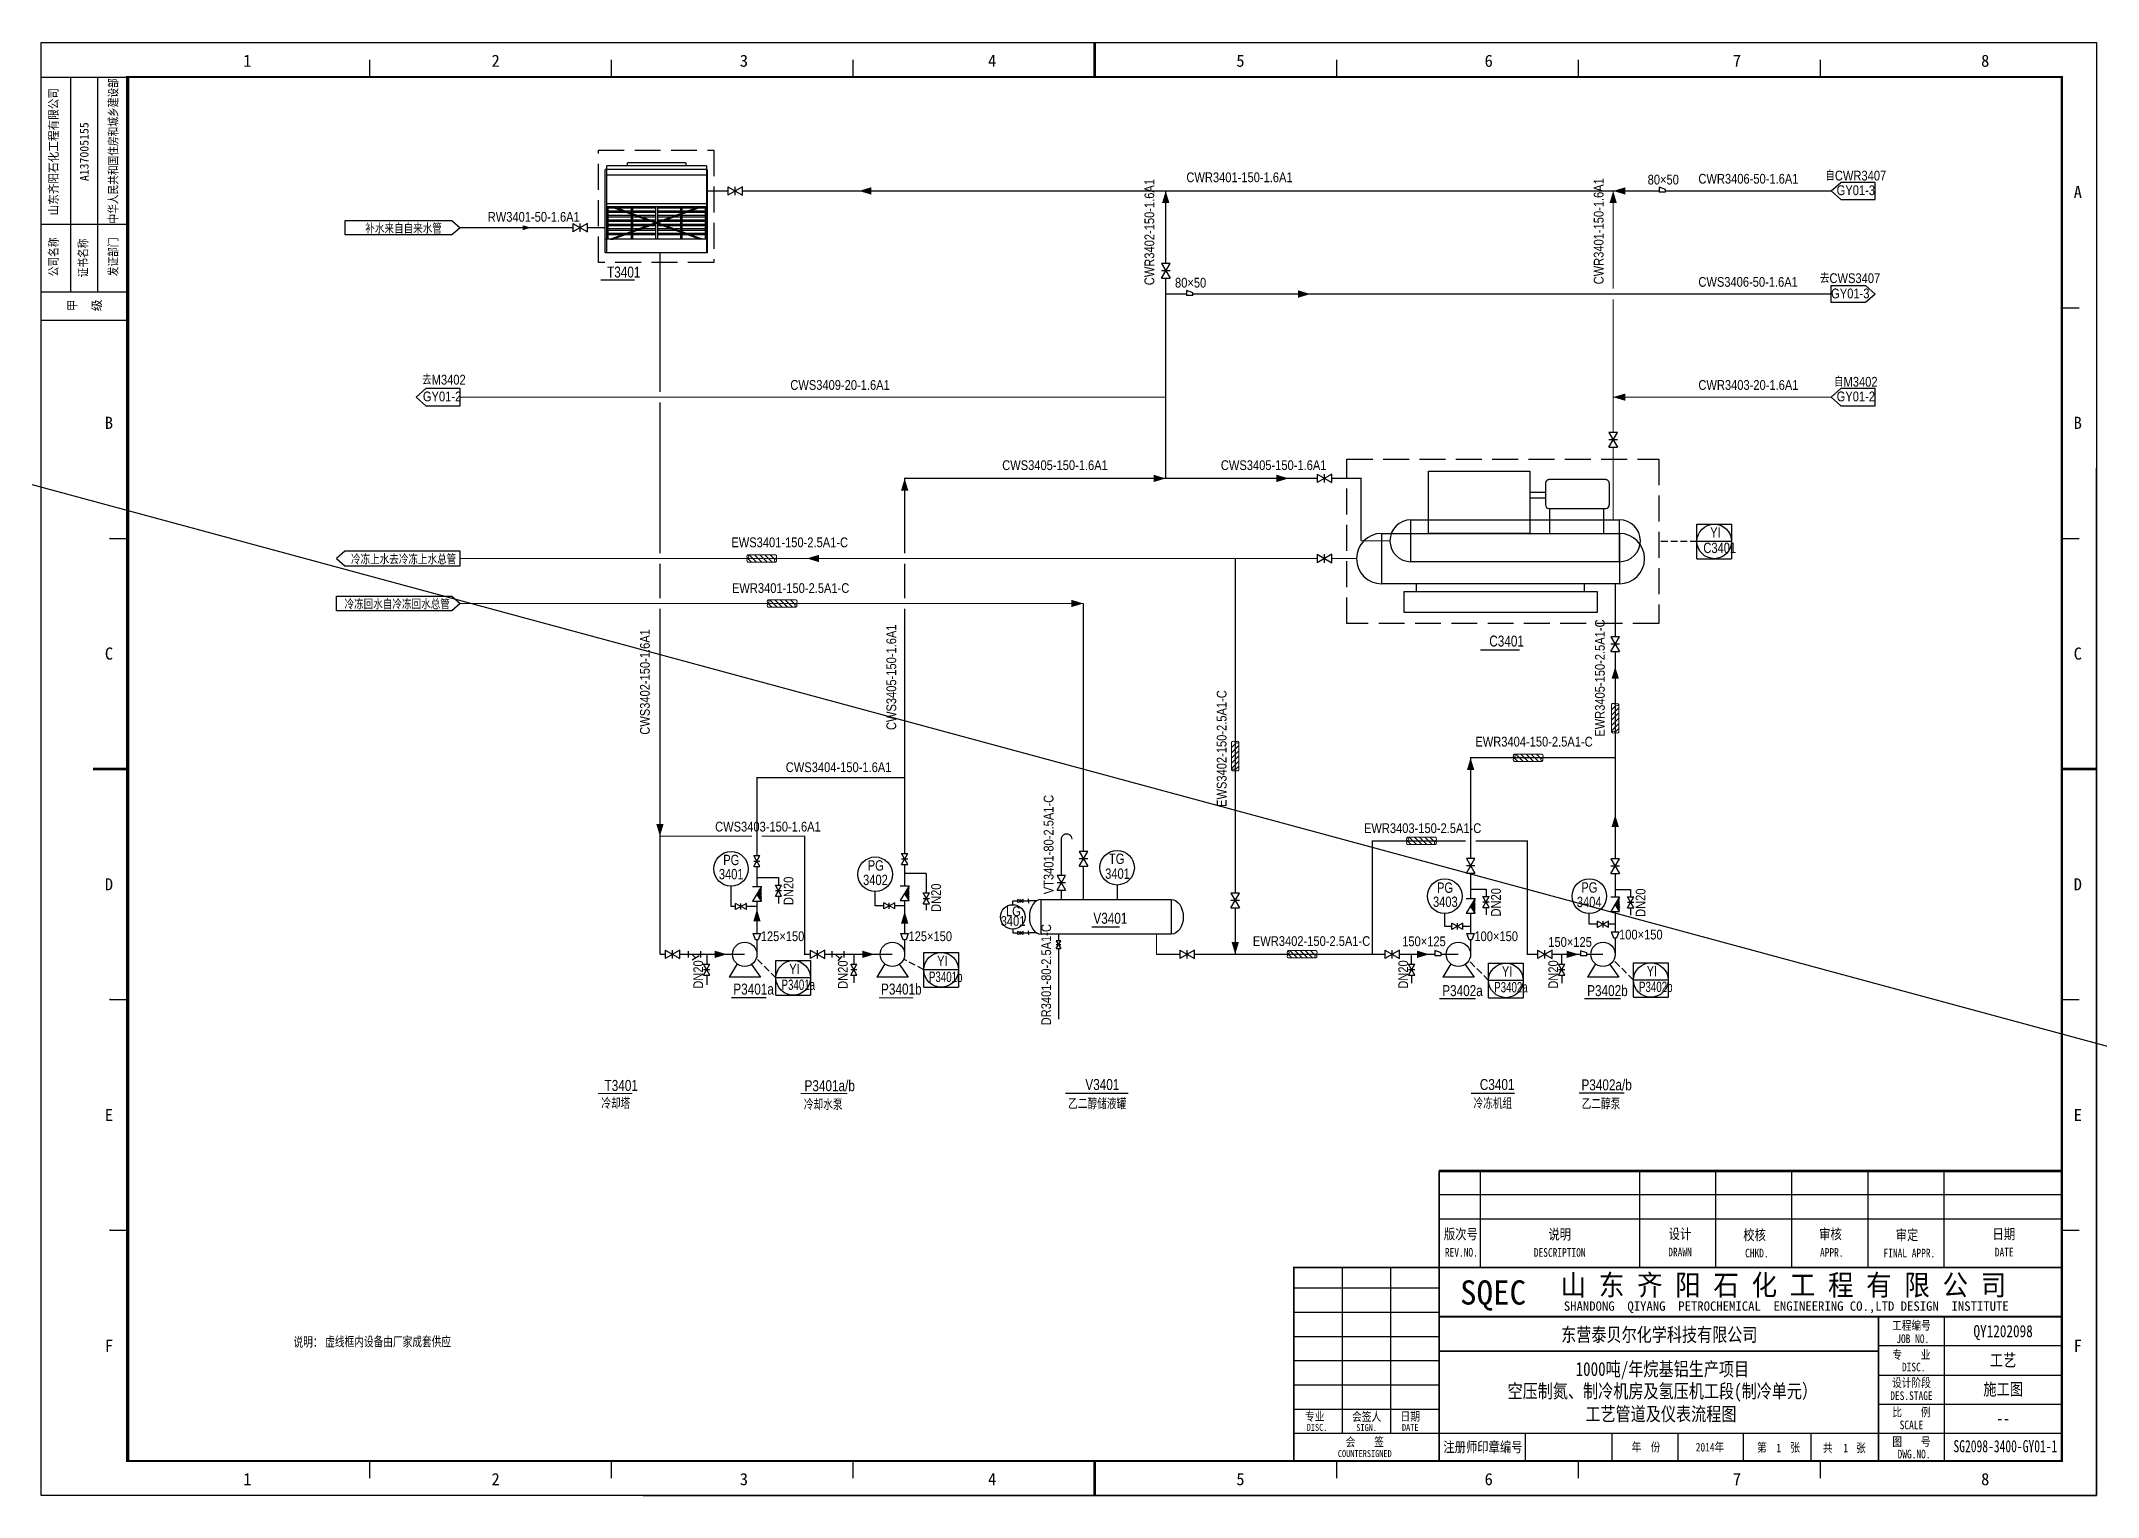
# Model space of a CAD drawing. Header units: millimetres. Extents: x 9671 to 25689, y -17516 to -2951.
# Drawn here: x 23659 to 24254, y -3497 to -3076 of the extents above; entities that cross this region are included whole.
import ezdxf
from ezdxf.enums import TextEntityAlignment as Align

# ---------------------------------------------------------------- set-up
doc = ezdxf.new("R2010")
doc.units = ezdxf.units.MM
doc.linetypes.add('DASH', pattern=[0.35, 0.25, -0.1])
for name, color, linetype in [('HL3001', 7, 'Continuous'), ('instrument', 3, 'Continuous'), ('PUB_TEXT', 7, 'Continuous'), ('sb', 2, 'Continuous'), ('信号线', 6, 'DASH'), ('图框', 4, 'Continuous'), ('均压线', 7, 'BALANCE_LINE')]:
    doc.layers.add(name, color=color, linetype=linetype)
for name, color, linetype, lineweight in [('主管线', 1, 'Continuous', 80), ('其他管件保温说明等', 7, 'Continuous', 15), ('放空气管', 7, 'o_LINE', 30), ('设备', 4, 'Continuous', 30)]:
    doc.layers.add(name, color=color, linetype=linetype, lineweight=lineweight)
doc.styles.add('QSDI', font='SimSun.ttf', dxfattribs={"width": 0.8})
doc.styles.add('SEI', font='vcadtxt1.shx', dxfattribs={"width": 0.8, "bigfont": 'vcadhz.shx'})
doc.styles.add('xue', font='vcadtxt1.shx', dxfattribs={"width": 0.85, "bigfont": 'vcadhz.shx'})
doc.styles.add('XUE 100', font='vcadtxt1.shx', dxfattribs={"width": 0.85, "bigfont": 'vcadhz.shx'})
doc.styles.add('标准绘图汉字', font='VCADTXT1', dxfattribs={"width": 0.8, "bigfont": 'VCADHZ'})
doc.linetypes.add('BALANCE_LINE', pattern='A,12.7,-1.54,["||",Standard,S=1.54,R=0,X=-0.635,Y=-0.635],-1.54', length=15.78)
doc.linetypes.add('o_LINE', pattern='A,0.5,-0.2,["o",Standard,S=0.1,R=0,X=-0.1,Y=-0.05],-0.2', length=0.9)

msp = doc.modelspace()

# ---------------------------------------------------------------- texts
at = {"layer": 'PUB_TEXT', "color": 4, "style": 'SEI'}
for s, width, p in [('C3401', 0.8, (24139.87, -3223.83)), ('YI', 0.8, (24141.84, -3219.36)), ('YI', 0.8, (23918.42, -3343.23)), ('YI', 0.8, (23875.68, -3345.54)), ('P3401b', 0.7, (23916.06, -3347.82)), ('YI', 0.8, (24081.63, -3346.25)), ('YI', 0.8, (24123.48, -3346.15)), ('P3401a', 0.7, (23873.46, -3350.11)), ('P3402a', 0.7, (24079.42, -3350.82)), ('P3402b', 0.7, (24121.27, -3350.72))]:
    msp.add_text(s, height=3, dxfattribs=dict(at, width=width)).set_placement(p)
at = {"layer": 'PUB_TEXT', "color": 4, "style": 'SEI', "width": 0.8}
for s, p in [('TG', (23970.31, -3312.21)), ('3401', (23858.91, -3316.63)), ('PG', (23858.93, -3312.54)), ('PG', (23900.69, -3314.13)), ('3401', (23970.55, -3316.5)), ('3402', (23900.6, -3318.31)), ('PG', (24065.21, -3320.55)), ('PG', (24106.91, -3320.5)), ('3403', (24065.3, -3324.62)), ('3404', (24106.87, -3324.68))]:
    msp.add_text(s, height=3, dxfattribs=at).set_placement(p, align=Align.MIDDLE)
at = {"layer": '图框', "color": 2, "style": 'xue', "width": 0.85}
for s, p in [('80×50', (24123.77, -3117.29)), ('80×50', (23987.17, -3147.09)), ('125×150', (23867.45, -3336.01)), ('125×150', (23910.14, -3336.01)), ('100×150', (24073.7, -3336.01)), ('100×150', (24115.5, -3335.53)), ('150×125', (24052.83, -3337.48)), ('150×125', (24095.05, -3337.67))]:
    msp.add_text(s, height=2.825, dxfattribs=at).set_placement(p)
at = {"layer": '图框', "color": 7, "style": '标准绘图汉字', "width": 0.8}
for s, p in [('冷却塔', (23825.56, -3382.75)), ('冷却水泵', (23885.5, -3383.08)), ('乙二醇储液罐', (23964.68, -3382.84)), ('冷冻机组', (24079.03, -3382.74)), ('乙二醇泵', (24110.27, -3382.87))]:
    msp.add_text(s, height=3.178, dxfattribs=at).set_placement(p, align=Align.MIDDLE)
at = {"layer": '图框', "color": 7, "attachment_point": 1, "style": '标准绘图汉字'}
for s, insert, char_height, width in [('T3401', (23823.03, -3141.01), 3.178, 2851.3784), ('C3401', (24078, -3247.68), 3.178, 2851.3784), ('V3401', (23963.58, -3327.81), 3.178, 2851.3784), ('P3401a', (23859.52, -3348.28), 3.178, 2851.3784), ('P3401b', (23902.22, -3348.28), 3.178, 2851.3784), ('P3402a', (24064.4, -3348.72), 3.178, 2851.3784), ('P3402b', (24106.28, -3348.72), 3.178, 2851.3784), ('T3401', (23822.31, -3376.13), 3.178, 2851.3784), ('P3401a/b', (23880.1, -3376.21), 3.178, 2851.3784), ('V3401', (23961.26, -3375.86), 3.178, 2851.3784), ('C3401', (24075.26, -3375.86), 3.178, 2851.3784), ('P3402a/b', (24104.63, -3375.96), 3.178, 2851.3784), ('说明：', (23732.42, -3450.37), 3.178, 2851.3784), ('虚线框内设备由厂家成套供应', (23741.57, -3450.28), 3.1784, 5218.5908)]:
    msp.add_mtext(s, dxfattribs=dict(at, insert=insert, char_height=char_height, width=width))
at = {"layer": '放空气管', "linetype": 'ByBlock', "ltscale": 200, "style": 'XUE 100', "width": 0.85}
for p in [(23875.48, -3321.48), (23918.12, -3323.47), (24079.93, -3324.78), (24121.73, -3324.9), (23849.38, -3345.66), (23891.16, -3345.7), (24053.12, -3345.66), (24096.48, -3345.66)]:
    msp.add_text('DN20', height=2.825, rotation=90, dxfattribs=at).set_placement(p, align=Align.MIDDLE)
at = {"layer": '放空气管', "color": 4, "linetype": 'ByBlock', "ltscale": 200, "style": 'XUE 100', "width": 0.85}
for s, p in [('LG', (23940.46, -3327.38)), ('3401', (23940.37, -3330.17))]:
    msp.add_text(s, height=2.825, dxfattribs=at).set_placement(p, align=Align.MIDDLE)
at = {"layer": '放空气管', "linetype": 'ByBlock', "ltscale": 200, "char_height": 2.8252, "width": 2851.3784, "attachment_point": 1, "style": 'XUE 100'}
for s, insert in [('CWR3401-150-1.6A1', (23990.46, -3113.8)), ('CWR3406-50-1.6A1', (24138.43, -3114.22)), ('RW3401-50-1.6A1', (23788.55, -3125.23)), ('CWS3406-50-1.6A1', (24138.43, -3144.03)), ('CWS3409-20-1.6A1', (23875.99, -3173.83)), ('CWR3403-20-1.6A1', (24138.43, -3173.83)), ('CWS3405-150-1.6A1', (23937.23, -3197.01)), ('CWS3405-150-1.6A1', (24000.42, -3197.01)), ('EWS3401-150-2.5A1-C', (23858.95, -3219.32)), ('EWR3401-150-2.5A1-C', (23859.13, -3232.54)), ('EWR3404-150-2.5A1-C', (24073.97, -3276.93)), ('CWS3404-150-1.6A1', (23874.69, -3284.32)), ('CWS3403-150-1.6A1', (23854.26, -3301.5)), ('EWR3403-150-2.5A1-C', (24041.78, -3301.94)), ('EWR3402-150-2.5A1-C', (24009.68, -3334.58))]:
    msp.add_mtext(s, dxfattribs=dict(at, insert=insert))
at = {"layer": '放空气管', "linetype": 'ByBlock', "ltscale": 200, "char_height": 2.8252, "width": 2851.3784, "attachment_point": 1, "rotation": 90, "style": 'XUE 100'}
for s, insert in [('CWR3402-150-1.6A1', (23978.35, -3146.4)), ('CWR3401-150-1.6A1', (24108.2, -3146.16)), ('CWS3405-150-1.6A1', (23903.77, -3274.99)), ('EWR3405-150-2.5A1-C', (24108.55, -3276.92)), ('CWS3402-150-1.6A1', (23832.55, -3276.34)), ('EWS3402-150-2.5A1-C', (23999.24, -3297.21)), ('VT3401-80-2.5A1-C', (23949.23, -3322.45)), ('DR3401-80-2.5A1-C', (23948.53, -3360.34))]:
    msp.add_mtext(s, dxfattribs=dict(at, insert=insert))
at = {"layer": '放空气管', "linetype": 'ByBlock', "ltscale": 200, "style": 'XUE 100', "width": 0.85}
for tag, p in [('自CWR3407', (24183.91, -3114.72)), ('GY01-3', (24183.93, -3118.95)), ('补水来自自来水管', (23764.23, -3130.07)), ('去CWS3407', (24182.26, -3144.37)), ('GY01-3', (24182.33, -3148.79)), ('去M3402', (23775.88, -3173.72)), ('自M3402', (24183.91, -3174.32)), ('GY01-2', (23775.35, -3178.56)), ('GY01-2', (24183.93, -3178.55)), ('冷冻上水去冷冻上水总管', (23764.23, -3225.68)), ('冷冻回水自冷冻回水总管', (23762.37, -3238.66))]:
    msp.add_attdef(tag, text='', height=2.83, dxfattribs=at).set_placement(p, align=Align.MIDDLE_CENTER)

# ---------------------------------------------------------------- blocks, each defined once
blk = doc.blocks.new('2#图框，横')
for p, q in [((7777.69, 0), (7777.69, 420)), ((7777.69, 420), (8371.69, 420)), ((8371.69, 420), (8371.69, 0)), ((7872.57, 415), (7872.57, 410)), ((7942.44, 415), (7942.44, 410)), ((8012.32, 415), (8012.32, 410)), ((8152.07, 415), (8152.07, 410)), ((8221.94, 415), (8221.94, 410)), ((8291.82, 415), (8291.82, 410)), ((8361.69, 343.33), (8366.69, 343.33)), ((8371.69, 0), (8371.69, 297)), ((7797.69, 276.67), (7802.69, 276.67)), ((8361.69, 276.67), (8366.69, 276.67)), ((7797.69, 143.33), (7802.69, 143.33)), ((8361.69, 143.33), (8366.69, 143.33)), ((7797.69, 76.67), (7802.69, 76.67)), ((8361.69, 76.67), (8366.69, 76.67)), ((7872.57, 10), (7872.57, 5)), ((7942.44, 10), (7942.44, 5)), ((8012.32, 10), (8012.32, 5)), ((8152.07, 10), (8152.07, 5)), ((8221.94, 10), (8221.94, 5)), ((8291.82, 10), (8291.82, 5)), ((8371.69, 0), (7777.69, 0)), ((7951.69, 0), (8371.69, 0))]:
    blk.add_line(p, q)
for points, const_width in [([(8082.19, 410), (8082.19, 420)], 0.8), ([(8082.19, 410), (8082.19, 420)], 0.5), ([(7802.69, 210), (7792.69, 210)], 0.8), ([(7792.69, 210), (7802.69, 210)], 0.5), ([(8361.69, 210), (8371.69, 210)], 0.8), ([(8361.69, 210), (8371.69, 210)], 0.5), ([(8082.19, 10), (8082.19, 0)], 0.8), ([(8082.19, 10), (8082.19, 0)], 0.5)]:
    blk.add_lwpolyline(points, dxfattribs=dict(const_width=const_width))
blk.add_lwpolyline([(7802.69, 10, 1, 1, 0), (7802.69, 410, 0.6, 0.6, 0), (8361.69, 410, 0.6, 0.6, 0), (8361.69, 10, 0.6, 0.6, 0)], format="xyseb", close=True)
for p in [(7797.69, 276.67), (7797.69, 210), (7797.69, 143.33), (7797.69, 76.67)]:
    blk.add_point(p)
at = {"style": 'QSDI'}
for s, p in [('1', (7836.11, 412.98)), ('2', (7907.86, 412.98)), ('3', (7979.61, 412.98)), ('4', (8051.36, 412.98)), ('5', (8123.11, 412.98)), ('6', (8194.86, 412.98)), ('7', (8266.61, 412.98)), ('8', (8338.36, 412.98)), ('A', (8365.11, 375.02)), ('B', (7796.11, 308.32)), ('B', (8365.11, 308.32)), ('C', (7796.11, 241.62)), ('C', (8365.11, 241.62)), ('D', (7796.11, 174.92)), ('D', (8365.11, 174.92)), ('E', (7796.11, 108.22)), ('E', (8365.11, 108.22)), ('F', (7796.11, 41.52)), ('F', (8365.11, 41.52)), ('1', (7836.11, 2.98)), ('2', (7907.86, 2.98)), ('3', (7979.61, 2.98)), ('4', (8051.36, 2.98)), ('5', (8123.11, 2.98)), ('6', (8194.86, 2.98)), ('7', (8266.61, 2.98)), ('8', (8338.36, 2.98))]:
    blk.add_text(s, height=3.5, dxfattribs=at).set_placement(p)
blk = doc.blocks.new('1#图框 附件栏')
for p, q in [((1378.65, 584.25), (1403.65, 584.25)), ((1387.17, 584), (1387.17, 522.12)), ((1394.92, 584), (1394.92, 522.12)), ((1403.65, 541.68), (1378.65, 541.68)), ((1403.65, 522.12), (1378.65, 522.12)), ((1378.65, 514), (1403.65, 514))]:
    blk.add_line(p, q)
blk.add_point((1403.65, 522.12))
at = {"style": 'QSDI'}
for tag, width, p in [('中华人民共和国住房和城乡建设部', 0.8, (1399.49, 562.92)), ('山东齐阳石化工程有限公司', 0.9, (1382.24, 562.69)), ('公司名称', 0.8, (1382.24, 532.28)), ('证书名称', 0.8, (1390.78, 531.97)), ('发证部门', 0.8, (1399.49, 532.28))]:
    blk.add_attdef(tag, text='', height=2.5, rotation=90, dxfattribs=dict(at, width=width)).set_placement(p, align=Align.MIDDLE_CENTER)
for tag, p in [('A237005152', (1391.09, 562.69)), ('乙', (1387.68, 518.28)), ('级', (1394.76, 518.28))]:
    blk.add_attdef(tag, text='', height=2.5, rotation=90, dxfattribs=at).set_placement(p, align=Align.MIDDLE_CENTER)
blk = doc.blocks.new('dasfhjl')
at = {"layer": '其他管件保温说明等', "linetype": 'Continuous'}
for p, q in [((28399.22, 26362.32), (28410.6, 26362.32)), ((28399.22, 26359.32), (28410.6, 26359.32)), ((28400.73, 26359.32), (28399.23, 26360.83)), ((28402.86, 26359.32), (28399.86, 26362.32)), ((28404.98, 26359.32), (28401.98, 26362.32)), ((28407.1, 26359.32), (28404.1, 26362.32)), ((28409.22, 26359.32), (28406.22, 26362.32)), ((28410.25, 26360.41), (28408.34, 26362.32))]:
    blk.add_line(p, q, dxfattribs=at)
for centre, radius, start, end in [((28399.73, 26361.57), 0.911, 124.59689, 235.40311), ((28399.72, 26360.07), 0.903, 123.88808, 236.11192), ((28398.68, 26361.57), 0.922, 305.60482, 54.39518), ((28411.05, 26360.07), 0.878, 121.27915, 238.72085), ((28410.17, 26361.57), 0.865, 299.88986, 60.11014), ((28410.15, 26360.07), 0.874, 300.89039, 59.10961)]:
    blk.add_arc(centre, radius, start, end, dxfattribs=at)
blk = doc.blocks.new('FL1')
at = {"color": 3}
blk.add_line((0, -0.3), (0, 0.3), dxfattribs=at)
blk = doc.blocks.new('CHV')
h = blk.add_hatch()
h.set_pattern_fill('ANSI31', color=3, scale=0.5, style=0)
h.set_pattern_definition([(45, (0, 0), (-0.044194, 0.044194), [])])
edge = h.paths.add_edge_path()
edge.add_line((0.5, 0.3), (-0.5, -0.3))
edge.add_line((-0.5, 0.3), (0, 0))
edge.add_line((-0.5, -0.3), (-0.5, 0.3))
at = {"color": 3}
for p, q in [((0.5, 0.3), (-0.5, -0.3)), ((-0.5, 0.3), (0, 0)), ((-0.5, -0.3), (-0.5, 0.3)), ((0.5, -0.3), (0.5, 0.3))]:
    blk.add_line(p, q, dxfattribs=at)
blk = doc.blocks.new('HL3001_CHV6_N')
at = {"layer": 'HL3001', "color": 1, "linetype": 'Continuous', "xscale": 6, "yscale": 6}
for p in [(-3, 0), (3, 0)]:
    blk.add_blockref('FL1', p, dxfattribs=at)
at = {"layer": 'HL3001', "color": 1, "linetype": 'Continuous', "xscale": 6, "yscale": 6, "zscale": 6}
blk.add_blockref('CHV', (0, 0), dxfattribs=at)
blk = doc.blocks.new('1#图签 分单元')
at = {"linetype": 'Continuous'}
blk.add_line((1975.77, -263.93), (2155.77, -263.93), dxfattribs=at)
for p, q in [((1987.77, -291.93), (1987.77, -264.26)), ((2033.77, -291.93), (2033.77, -264.26)), ((2055.77, -291.93), (2055.77, -264.26)), ((2077.77, -291.93), (2077.77, -264.26)), ((2099.77, -291.93), (2099.77, -264.26)), ((2121.77, -291.73), (2121.77, -264.26)), ((2155.77, -263.93), (2155.77, -347.93)), ((1975.77, -270.93), (2155.77, -270.93)), ((1975.77, -277.93), (2155.77, -277.93)), ((1947.77, -291.99), (1947.77, -339.93)), ((1961.77, -291.99), (1961.77, -339.93)), ((1933.77, -297.93), (1975.77, -297.93)), ((1933.77, -304.93), (1975.77, -304.93)), ((2121.81, -347.93), (2121.81, -306.23)), ((1933.77, -311.93), (1975.77, -311.93)), ((2102.77, -314.6), (2155.77, -314.6)), ((1933.77, -318.93), (1975.77, -318.93)), ((1933.77, -325.93), (1975.77, -325.93)), ((2102.77, -323.1), (2155.85, -323.1)), ((2102.77, -331.53), (2155.77, -331.53)), ((1933.77, -332.93), (1975.77, -332.93)), ((1933.77, -339.93), (2155.77, -339.93)), ((2000.77, -347.93), (2000.77, -339.93)), ((2025.77, -347.93), (2025.77, -339.93)), ((2044.77, -339.93), (2044.77, -347.93)), ((2063.77, -347.93), (2063.77, -339.93)), ((2083.27, -347.93), (2083.27, -339.93)), ((1933.77, -347.93), (2155.77, -347.93))]:
    blk.add_line(p, q)
at = {"linetype": 'Continuous', "const_width": 0.5}
for points in [[(2155.77, -264.26), (1975.77, -264.26), (1975.77, -291.99)], [(1975.77, -291.99), (1933.77, -291.99), (1933.77, -347.93)], [(2155.77, -291.99), (1975.77, -291.99), (1975.77, -347.93)], [(1975.77, -306.23), (2155.77, -306.23)], [(2102.77, -347.93), (2102.77, -306.03)], [(1975.77, -316.23), (2102.77, -316.23)]]:
    blk.add_lwpolyline(points, dxfattribs=at)
at = {"style": 'QSDI', "width": 0.8}
for s, height, p in [('版次号', 3, (1982.07, -283.85)), ('说明', 3, (2010.64, -283.93)), ('设计', 3, (2045.41, -283.81)), ('校核', 3, (2066.96, -284.11)), ('审核', 3, (2088.89, -283.87)), ('审定', 3, (2111.02, -284.11)), ('日期', 3, (2138.99, -283.84)), ('工程编号', 2.5, (2112.29, -310.01)), ('JOB NO.', 2.5, (2112.68, -313.87)), ('专    业', 2.5, (2112.29, -318.47)), ('DISC.', 2.5, (2112.95, -322.05)), ('设计阶段', 2.5, (2112.29, -326.58)), ('DES.STAGE', 2.5, (2112.29, -330.33)), ('比    例', 2.5, (2112.29, -335.09)), ('专业', 2.5, (1939.85, -336.31)), ('会签人', 2.5, (1954.84, -336.38)), ('日期', 2.5, (1967.44, -336.31)), ('SCALE', 2.5, (2112.29, -338.78)), ('会    签', 2.5, (1954.31, -343.71)), ('年  份', 2.5, (2035.59, -345.21)), ('第     张', 2.5, (2073.87, -345.3)), ('共     张', 2.5, (2092.88, -345.43)), ('图    号', 2.5, (2112.29, -343.66)), ('DWG.NO.', 2.5, (2113.05, -347.21))]:
    blk.add_text(s, height=height, dxfattribs=at).set_placement(p, align=Align.CENTER)
at = {"linetype": 'Continuous', "style": 'QSDI', "width": 0.8}
for s, height, p in [('REV.NO.', 2.5, (1982.22, -288.89)), ('DESCRIPTION', 2.5, (2010.64, -288.93)), ('DRAWN', 2.5, (2045.41, -288.81)), ('CHKD.', 2.5, (2067.61, -289.11)), ('APPR.', 2.5, (2089.27, -288.93)), ('FINAL APPR.', 2.5, (2111.7, -289.11)), ('DATE', 2.5, (2139.11, -288.84)), ('DISC.', 2, (1940.51, -339.24)), ('SIGN.', 2, (1954.84, -339.31)), ('DATE', 2, (1967.44, -339.24)), ('COUNTERSIGNED', 2, (1954.31, -346.81))]:
    blk.add_text(s, height=height, dxfattribs=at).set_placement(p, align=Align.CENTER)
at = {"style": 'QSDI'}
blk.add_text('SQEC', height=7, dxfattribs=at).set_placement((1991.38, -299.24), align=Align.MIDDLE_CENTER)
at = {"style": 'QSDI', "width": 0.9}
blk.add_text('山 东 齐 阳 石 化 工 程 有 限 公 司', height=6, dxfattribs=at).set_placement((2010.9, -300.09))
at = {"style": 'QSDI'}
blk.add_text('SHANDONG  QIYANG  PETROCHEMICAL  ENGINEERING CO.,LTD DESIGN  INSTITUTE', height=2.7, dxfattribs=at).set_placement((2011.83, -304.53))
at = {"style": 'QSDI', "width": 0.8}
blk.add_text('注册师印章编号', height=3, dxfattribs=at).set_placement((1988.45, -343.83), align=Align.MIDDLE)
for tag, height, p in [('建设单位名称', 4, (2039.43, -311.43)), ('1', 3.5, (2138.79, -310.42)), ('项目或装置名称', 4, (2040.3, -321.37)), ('2', 3.5, (2138.79, -318.85)), ('单元名称', 4, (2040.3, -327.75)), ('3', 3.5, (2138.79, -327.21)), ('XXX图', 4, (2039.89, -334.37)), ('4', 3.5, (2138.79, -335.63)), ('2011年', 2.5, (2054.08, -343.96)), ('1', 2.5, (2073.9, -344.2)), ('1', 2.5, (2093.27, -344.2)), ('6', 3.5, (2138.79, -343.93))]:
    blk.add_attdef(tag, text='', height=height, dxfattribs=at).set_placement(p, align=Align.MIDDLE_CENTER)

# ---------------------------------------------------------------- hatches: boundary and pattern name
at = {"layer": '设备', "lineweight": -3}
h = msp.add_hatch(color=256, dxfattribs=at)
h.paths.add_polyline_path([(23849.71, -3123.72), (23824.04, -3133.07), (23824.82, -3133.07), (23850.49, -3123.72)])
edge = h.paths.add_edge_path()
edge.add_line((23851.79, -3123.72), (23822.96, -3123.72))
for points in [[(23849.71, -3123.72), (23824.04, -3133.07), (23824.82, -3133.07), (23850.49, -3123.72)], [(23825.04, -3123.72), (23850.71, -3133.07), (23849.93, -3133.07), (23824.26, -3123.72)]]:
    msp.add_hatch(color=256, dxfattribs=at).paths.add_polyline_path(points)

# ---------------------------------------------------------------- linework, layer by layer
for points in [[(23895.84, -3119.15, 0, 2.12, 0), (23899.37, -3119.15, 2.12, 2.12, 0)], [(23984.49, -3119.15, 0, 2.12, 0), (23984.49, -3122.68, 2.12, 2.12, 0)], [(24113.81, -3119.15, 0, 2.12, 0), (24113.81, -3122.68, 2.12, 2.12, 0)], [(24113.81, -3119.15, 0, 2.12, 0), (24117.34, -3119.15, 2.12, 2.12, 0)], [(24026.29, -3148.96, 0, 2.12, 0), (24022.76, -3148.96, 2.12, 2.12, 0)], [(24113.81, -3178.76, 0, 2.12, 0), (24117.34, -3178.76, 2.12, 2.12, 0)], [(23909.04, -3202.25, 0, 2.12, 0), (23909.04, -3205.78, 2.12, 2.12, 0)], [(23984.49, -3202.25, 0, 2.12, 0), (23980.96, -3202.25, 2.12, 2.12, 0)], [(24020.02, -3202.25, 0, 2.12, 0), (24016.49, -3202.25, 2.12, 2.12, 0)], [(23880.77, -3225.39, 0, 2.12, 0), (23884.3, -3225.39, 2.12, 2.12, 0)], [(23960.7, -3238.4, 0, 2.12, 0), (23957.17, -3238.4, 2.12, 2.12, 0)], [(24114.4, -3256.64, 0, 2.12, 0), (24114.4, -3260.17, 2.12, 2.12, 0)], [(24072.6, -3283, 0, 2.12, 0), (24072.6, -3286.53, 2.12, 2.12, 0)], [(24114.4, -3299.48, 0, 2.12, 0), (24114.4, -3303.01, 2.12, 2.12, 0)], [(23838.31, -3305.68, 0, 2.12, 0), (23838.31, -3302.15, 2.12, 2.12, 0)], [(23866.35, -3326.77, 0, 2.12, 0), (23866.35, -3330.3, 2.12, 2.12, 0)], [(23909.04, -3327.39, 0, 2.12, 0), (23909.04, -3330.92, 2.12, 2.12, 0)], [(23857.67, -3339.82, 0, 2.12, 0), (23854.14, -3339.82, 2.12, 2.12, 0)], [(23900.32, -3339.82, 0, 2.12, 0), (23896.79, -3339.82, 2.12, 2.12, 0)], [(24004.58, -3339.82, 0, 2.12, 0), (24004.58, -3336.29, 2.12, 2.12, 0)], [(24060.66, -3339.82, 0, 2.12, 0), (24057.12, -3339.82, 2.12, 2.12, 0)], [(24103.85, -3339.82, 0, 2.12, 0), (24100.32, -3339.82, 2.12, 2.12, 0)]]:
    msp.add_lwpolyline(points, format="xyseb")
at = {"layer": 'instrument', "color": 4}
for p, q in [((24138.02, -3215.45), (24148.02, -3215.45)), ((24138.02, -3225.45), (24138.02, -3215.45)), ((24148.02, -3215.45), (24148.02, -3225.45)), ((24148.02, -3220.45), (24138.02, -3220.45)), ((24138.02, -3225.45), (24148.02, -3225.45)), ((23914.59, -3339.32), (23924.59, -3339.32)), ((23914.59, -3349.32), (23914.59, -3339.32)), ((23924.59, -3339.32), (23924.59, -3349.32)), ((23871.85, -3341.64), (23881.85, -3341.64)), ((23871.85, -3351.64), (23871.85, -3341.64)), ((23881.85, -3341.64), (23881.85, -3351.64)), ((23924.59, -3344.32), (23914.59, -3344.32)), ((24077.81, -3342.35), (24087.81, -3342.35)), ((24077.81, -3352.35), (24077.81, -3342.35)), ((24087.81, -3342.35), (24087.81, -3352.35)), ((24119.66, -3342.25), (24129.66, -3342.25)), ((24119.66, -3352.25), (24119.66, -3342.25)), ((24129.66, -3342.25), (24129.66, -3352.25)), ((23881.85, -3346.64), (23871.85, -3346.64)), ((23871.85, -3351.64), (23881.85, -3351.64)), ((23914.59, -3349.32), (23924.59, -3349.32)), ((24087.81, -3347.35), (24077.81, -3347.35)), ((24129.66, -3347.25), (24119.66, -3347.25))]:
    msp.add_line(p, q, dxfattribs=at)
for centre in [(24143.02, -3220.45), (23919.59, -3344.32), (23876.85, -3346.64), (24082.81, -3347.35), (24124.66, -3347.25)]:
    msp.add_circle(centre, 5, dxfattribs=at)
at = {"layer": 'sb', "color": 4}
for p, q in [((22720.71, -2950.5), (25043.94, -3579.58)), ((24077.81, -3352.35), (24087.81, -3352.35)), ((24119.66, -3352.25), (24129.66, -3352.25))]:
    msp.add_line(p, q, dxfattribs=at)
at = {"layer": 'sb', "linetype": 'DASH', "ltscale": 30}
for points in [[(23820.52, -3107.36), (23853.86, -3107.36), (23853.86, -3139.82), (23820.52, -3139.82)], [(24036.85, -3196.69), (24127.03, -3196.69), (24127.03, -3244.21), (24036.85, -3244.21)]]:
    msp.add_lwpolyline(points, close=True, dxfattribs=at)
at = {"layer": '信号线', "color": 4, "ltscale": 8}
for p, q in [((24138.02, -3220.45), (24127.03, -3220.45)), ((23871.85, -3346.64), (23866.16, -3340.96)), ((23914.59, -3344.32), (23908.76, -3341.19)), ((24077.81, -3347.35), (24072.12, -3341.67)), ((24119.66, -3347.25), (24113.97, -3341.57))]:
    msp.add_line(p, q, dxfattribs=at)
at = {"layer": '图框', "color": 2}
for p, q in [((23857.9, -3117.92), (23857.9, -3120.39)), ((23862.13, -3117.92), (23857.9, -3120.39)), ((23857.9, -3117.92), (23862.13, -3120.39)), ((23860.02, -3120.39), (23860.02, -3117.92)), ((23862.13, -3120.39), (23862.13, -3117.92)), ((24127.09, -3118.09), (24127.09, -3119.55)), ((24128.95, -3118.76), (24127.09, -3118.09)), ((24128.95, -3119.55), (24128.95, -3118.76)), ((24176.82, -3119.15), (24179.64, -3116.68)), ((24176.82, -3119.15), (24179.64, -3121.62)), ((24189.53, -3116.68), (24179.64, -3116.68)), ((24189.53, -3121.62), (24189.53, -3116.68)), ((24179.64, -3121.62), (24189.53, -3121.62)), ((23813.14, -3128.55), (23813.14, -3131.02)), ((23817.38, -3128.55), (23813.14, -3131.02)), ((23813.14, -3128.55), (23817.38, -3131.02)), ((23815.26, -3131.02), (23815.26, -3128.55)), ((23817.38, -3131.02), (23817.38, -3128.55)), ((23985.73, -3140.09), (23983.26, -3140.09)), ((23983.26, -3140.09), (23985.73, -3144.33)), ((23983.26, -3144.33), (23985.73, -3140.09)), ((23985.73, -3142.21), (23983.26, -3142.21)), ((23983.26, -3144.33), (23985.73, -3144.33)), ((23990.5, -3147.9), (23990.5, -3149.35)), ((23992.35, -3148.56), (23990.5, -3147.9)), ((23992.35, -3149.35), (23992.35, -3148.56)), ((24176.81, -3151.43), (24176.81, -3146.48)), ((24176.81, -3146.48), (24186.7, -3146.48)), ((24189.52, -3148.96), (24186.7, -3146.48)), ((24189.52, -3148.96), (24186.7, -3151.43)), ((24186.7, -3151.43), (24176.81, -3151.43)), ((23767.86, -3178.76), (23770.68, -3176.29)), ((23767.86, -3178.76), (23770.68, -3181.23)), ((23780.57, -3176.29), (23770.68, -3176.29)), ((23780.57, -3181.23), (23780.57, -3176.29)), ((24176.82, -3178.76), (24179.64, -3176.29)), ((24176.82, -3178.76), (24179.64, -3181.23)), ((24189.53, -3176.29), (24179.64, -3176.29)), ((24189.53, -3181.23), (24189.53, -3176.29)), ((23770.68, -3181.23), (23780.57, -3181.23)), ((24179.64, -3181.23), (24189.53, -3181.23)), ((24115.04, -3188.97), (24112.57, -3188.97)), ((24112.57, -3188.97), (24115.04, -3193.21)), ((24112.57, -3193.21), (24115.04, -3188.97)), ((24115.04, -3191.09), (24112.57, -3191.09)), ((24112.57, -3193.21), (24115.04, -3193.21)), ((24028.25, -3201.01), (24028.25, -3203.48)), ((24032.49, -3201.01), (24028.25, -3203.48)), ((24028.25, -3201.01), (24032.49, -3203.48)), ((24030.37, -3203.48), (24030.37, -3201.01)), ((24032.49, -3203.48), (24032.49, -3201.01)), ((24028.29, -3224.15), (24028.29, -3226.63)), ((24032.53, -3224.15), (24028.29, -3226.63)), ((24028.29, -3224.15), (24032.53, -3226.63)), ((24030.41, -3226.63), (24030.41, -3224.15)), ((24032.53, -3226.63), (24032.53, -3224.15)), ((24115.63, -3248.02), (24113.16, -3248.02)), ((24113.16, -3248.02), (24115.63, -3252.26)), ((24113.16, -3252.26), (24115.63, -3248.02)), ((24115.63, -3250.14), (24113.16, -3250.14)), ((24113.16, -3252.26), (24115.63, -3252.26)), ((23961.93, -3310.14), (23959.46, -3310.14)), ((23959.46, -3310.14), (23961.93, -3314.38)), ((23959.46, -3314.38), (23961.93, -3310.14)), ((23961.93, -3312.26), (23959.46, -3312.26)), ((23959.46, -3314.38), (23961.93, -3314.38)), ((24073.84, -3312.1), (24071.37, -3312.1)), ((24071.37, -3312.1), (24073.84, -3316.34)), ((24071.37, -3316.34), (24073.84, -3312.1)), ((24073.84, -3314.22), (24071.37, -3314.22)), ((24071.37, -3316.34), (24073.84, -3316.34)), ((24115.63, -3312.23), (24113.16, -3312.23)), ((24113.16, -3312.23), (24115.63, -3316.46)), ((24113.16, -3316.46), (24115.63, -3312.23)), ((24115.63, -3314.35), (24113.16, -3314.35)), ((24113.16, -3316.46), (24115.63, -3316.46)), ((23955.54, -3317.02), (23953.07, -3317.02)), ((23953.07, -3317.02), (23955.54, -3321.25)), ((23953.07, -3321.25), (23955.54, -3317.02)), ((23955.54, -3319.13), (23953.07, -3319.13)), ((23953.07, -3321.25), (23955.54, -3321.25)), ((24005.81, -3322.14), (24003.34, -3322.14)), ((24003.34, -3322.14), (24005.81, -3326.38)), ((24003.34, -3326.38), (24005.81, -3322.14)), ((24005.81, -3324.26), (24003.34, -3324.26)), ((24003.34, -3326.38), (24005.81, -3326.38)), ((23865.29, -3333.78), (23867.41, -3333.78)), ((23865.95, -3335.63), (23865.29, -3333.78)), ((23867.41, -3333.78), (23866.75, -3335.63)), ((23907.98, -3333.78), (23910.1, -3333.78)), ((23908.65, -3335.63), (23907.98, -3333.78)), ((23910.1, -3333.78), (23909.44, -3335.63)), ((24071.54, -3333.78), (24073.66, -3333.78)), ((24072.21, -3335.63), (24071.54, -3333.78)), ((24073.66, -3333.78), (24073, -3335.63)), ((24113.34, -3333.31), (24115.46, -3333.31)), ((24114, -3335.16), (24113.34, -3333.31)), ((24115.46, -3333.31), (24114.8, -3335.16)), ((23839.86, -3338.59), (23839.86, -3341.06)), ((23844.1, -3338.59), (23839.86, -3341.06)), ((23839.86, -3338.59), (23844.1, -3341.06)), ((23841.98, -3341.06), (23841.98, -3338.59)), ((23844.1, -3341.06), (23844.1, -3338.59)), ((23866.75, -3335.63), (23865.95, -3335.63)), ((23881.74, -3338.58), (23881.74, -3341.06)), ((23885.97, -3338.58), (23881.74, -3341.06)), ((23881.74, -3338.58), (23885.97, -3341.06)), ((23883.85, -3341.06), (23883.85, -3338.58)), ((23885.97, -3341.06), (23885.97, -3338.58)), ((23909.44, -3335.63), (23908.65, -3335.63)), ((23954.15, -3335.94), (23952.86, -3335.94)), ((23952.86, -3335.94), (23954.15, -3338.14)), ((23952.86, -3338.14), (23954.15, -3335.94)), ((23954.15, -3337.04), (23952.86, -3337.04)), ((23952.86, -3338.14), (23954.15, -3338.14)), ((23988.53, -3338.59), (23988.53, -3341.06)), ((23992.77, -3338.59), (23988.53, -3341.06)), ((23988.53, -3338.59), (23992.77, -3341.06)), ((23990.65, -3341.06), (23990.65, -3338.59)), ((23992.77, -3341.06), (23992.77, -3338.59)), ((24047.78, -3338.59), (24047.78, -3341.06)), ((24052.01, -3338.59), (24047.78, -3341.06)), ((24047.78, -3338.59), (24052.01, -3341.06)), ((24049.9, -3341.06), (24049.9, -3338.59)), ((24052.01, -3341.06), (24052.01, -3338.59)), ((24062.26, -3338.76), (24062.26, -3340.22)), ((24064.12, -3339.43), (24062.26, -3338.76)), ((24064.12, -3340.22), (24064.12, -3339.43)), ((24073, -3335.63), (24072.21, -3335.63)), ((24091.92, -3338.59), (24091.92, -3341.06)), ((24096.16, -3338.59), (24091.92, -3341.06)), ((24091.92, -3338.59), (24096.16, -3341.06)), ((24094.04, -3341.06), (24094.04, -3338.59)), ((24096.16, -3341.06), (24096.16, -3338.59)), ((24104.36, -3338.77), (24104.36, -3340.22)), ((24106.21, -3339.43), (24104.36, -3338.77)), ((24106.21, -3340.22), (24106.21, -3339.43)), ((24114.8, -3335.16), (24114, -3335.16))]:
    msp.add_line(p, q, dxfattribs=at)
at = {"layer": '图框', "color": 7, "const_width": 0.353}
for points in [[(23821.18, -3144.92), (23831.03, -3144.92)], [(24075.41, -3251.82), (24086.8, -3251.82)], [(23963.06, -3331.95), (23971.2, -3331.95)], [(23858.94, -3352.34), (23869.1, -3352.34)], [(23901.66, -3352.41), (23911.51, -3352.41)], [(24063.57, -3352.64), (24074.05, -3352.64)], [(24105.44, -3352.64), (24115.93, -3352.64)], [(23820.46, -3380.04), (23830.31, -3380.04)], [(23878.97, -3380.04), (23892.47, -3380.04)], [(23955.51, -3380), (23973.65, -3380)], [(24072.68, -3380), (24085.32, -3380)], [(24103.93, -3379.88), (24117.04, -3379.88)]]:
    msp.add_lwpolyline(points, dxfattribs=at)
at = {"layer": '均压线', "linetype": 'ByBlock', "ltscale": 200}
for p, q in [((23747.34, -3131.88), (23747.34, -3127.68)), ((23778.17, -3127.68), (23780.57, -3129.78)), ((23780.57, -3129.78), (23778.17, -3131.88)), ((23747.24, -3223.29), (23744.83, -3225.39)), ((23744.83, -3225.39), (23747.24, -3227.49)), ((23780.57, -3227.49), (23780.57, -3223.29)), ((23744.83, -3240.5), (23744.83, -3236.3)), ((23778.17, -3236.3), (23780.57, -3238.4)), ((23780.57, -3238.4), (23778.17, -3240.5))]:
    msp.add_line(p, q, dxfattribs=at)
for points in [[(23747.34, -3127.68), (23778.17, -3127.68)], [(23778.17, -3131.88), (23747.34, -3131.88)], [(23780.57, -3223.29), (23747.24, -3223.29)], [(23747.24, -3227.49), (23780.57, -3227.49)], [(23744.83, -3236.3), (23778.17, -3236.3)], [(23778.17, -3240.5), (23744.83, -3240.5)]]:
    msp.add_lwpolyline(points, dxfattribs=at)
at = {"layer": '放空气管', "linetype": 'ByBlock', "ltscale": 200}
for p, q in [((24128.95, -3119.55), (24127.09, -3119.55)), ((23992.35, -3149.35), (23990.5, -3149.35)), ((23908.16, -3310.65), (23909.93, -3310.65)), ((23908.16, -3313.82), (23909.93, -3310.65)), ((23909.93, -3313.82), (23908.16, -3310.65)), ((23865.47, -3311.28), (23867.23, -3311.28)), ((23865.47, -3314.45), (23867.23, -3311.28)), ((23867.23, -3314.45), (23865.47, -3311.28)), ((23865.47, -3312.87), (23867.23, -3312.87)), ((23865.47, -3314.45), (23867.23, -3314.45)), ((23908.16, -3312.24), (23909.93, -3312.24)), ((23908.16, -3313.82), (23909.93, -3313.82)), ((23915.29, -3316.44), (23909.04, -3316.44)), ((23915.29, -3316.44), (23915.29, -3322.07)), ((23858.86, -3326.02), (23858.86, -3320.13)), ((23866.35, -3317.65), (23872.6, -3317.65)), ((23871.72, -3319.78), (23873.48, -3319.78)), ((23871.72, -3322.96), (23873.48, -3319.78)), ((23873.48, -3322.96), (23871.72, -3319.78)), ((23871.72, -3321.37), (23873.48, -3321.37)), ((23872.6, -3317.65), (23872.6, -3319.78)), ((23900.53, -3325.8), (23900.53, -3321.68)), ((23914.41, -3322.07), (23916.18, -3322.07)), ((23914.41, -3325.25), (23916.18, -3322.07)), ((23916.18, -3325.25), (23914.41, -3322.07)), ((23970.42, -3319.78), (23970.42, -3323.97)), ((24072.6, -3320.95), (24077.05, -3320.95)), ((24077.05, -3320.95), (24077.05, -3323.08)), ((24114.4, -3321.08), (24118.84, -3321.08)), ((24118.84, -3321.08), (24118.84, -3323.2)), ((23860.12, -3326.02), (23858.86, -3326.02)), ((23860.12, -3326.9), (23860.12, -3325.13)), ((23863.3, -3326.9), (23860.12, -3325.13)), ((23863.3, -3325.13), (23860.12, -3326.9)), ((23861.71, -3326.9), (23861.71, -3325.13)), ((23863.3, -3326.9), (23863.3, -3325.13)), ((23866.35, -3326.02), (23863.3, -3326.02)), ((23871.72, -3322.96), (23873.48, -3322.96)), ((23872.6, -3322.96), (23872.6, -3325.08)), ((23902.99, -3325.8), (23900.53, -3325.8)), ((23902.99, -3326.69), (23902.99, -3324.92)), ((23906.17, -3326.69), (23902.99, -3324.92)), ((23906.17, -3324.92), (23902.99, -3326.69)), ((23904.58, -3326.69), (23904.58, -3324.92)), ((23906.17, -3326.69), (23906.17, -3324.92)), ((23909.04, -3325.8), (23906.17, -3325.8)), ((23914.41, -3323.66), (23916.18, -3323.66)), ((23914.41, -3325.25), (23916.18, -3325.25)), ((23915.29, -3325.25), (23915.29, -3327.03)), ((23940.29, -3325.47), (23940.29, -3324.39)), ((23940.29, -3324.39), (23941.74, -3324.39)), ((23941.74, -3324.83), (23941.74, -3323.95)), ((23943.33, -3324.83), (23941.74, -3323.95)), ((23943.33, -3323.95), (23941.74, -3324.83)), ((23942.54, -3324.83), (23942.54, -3323.95)), ((23943.33, -3324.83), (23943.33, -3323.95)), ((23943.33, -3324.39), (23944.85, -3324.39)), ((24065.12, -3331.74), (24065.12, -3328.01)), ((24076.16, -3323.08), (24077.93, -3323.08)), ((24076.16, -3326.26), (24077.93, -3323.08)), ((24077.93, -3326.26), (24076.16, -3323.08)), ((24076.16, -3324.67), (24077.93, -3324.67)), ((24076.16, -3326.26), (24077.93, -3326.26)), ((24077.05, -3326.26), (24077.05, -3328.38)), ((24106.91, -3331.13), (24106.91, -3328.01)), ((24117.96, -3323.2), (24119.73, -3323.2)), ((24117.96, -3326.38), (24119.73, -3323.2)), ((24119.73, -3326.38), (24117.96, -3323.2)), ((24117.96, -3324.79), (24119.73, -3324.79)), ((24117.96, -3326.38), (24119.73, -3326.38)), ((24118.84, -3326.38), (24118.84, -3328.5)), ((23940.29, -3332.54), (23940.29, -3333.62)), ((23940.29, -3333.62), (23941.74, -3333.62)), ((23941.74, -3334.06), (23941.74, -3333.18)), ((23943.33, -3334.06), (23941.74, -3333.18)), ((23943.33, -3333.18), (23941.74, -3334.06)), ((23942.54, -3334.06), (23942.54, -3333.18)), ((23943.33, -3334.06), (23943.33, -3333.18)), ((23943.33, -3333.62), (23944.85, -3333.62)), ((24067.19, -3331.74), (24065.12, -3331.74)), ((24067.19, -3332.62), (24067.19, -3330.85)), ((24070.37, -3332.62), (24067.19, -3330.85)), ((24070.37, -3330.85), (24067.19, -3332.62)), ((24068.78, -3332.62), (24068.78, -3330.85)), ((24070.37, -3332.62), (24070.37, -3330.85)), ((24072.6, -3331.74), (24070.37, -3331.74)), ((24109.31, -3331.13), (24106.91, -3331.13)), ((24109.31, -3332.02), (24109.31, -3330.25)), ((24112.48, -3332.02), (24109.31, -3330.25)), ((24112.48, -3330.25), (24109.31, -3332.02)), ((24110.9, -3332.02), (24110.9, -3330.25)), ((24112.48, -3332.02), (24112.48, -3330.25)), ((24114.4, -3331.13), (24112.48, -3331.13)), ((23846.46, -3338.93), (23846.46, -3340.7)), ((23846.46, -3339.82), (23850, -3339.82)), ((23848.63, -3340.87), (23847.49, -3339.82)), ((23849.62, -3340.23), (23847.64, -3341.52)), ((23850, -3338.93), (23850, -3340.7)), ((23851.83, -3339.82), (23851.83, -3342.62)), ((23887.96, -3338.93), (23887.96, -3340.7)), ((23887.96, -3339.82), (23891.49, -3339.82)), ((23890.29, -3341.02), (23888.99, -3339.82)), ((23890.89, -3340.38), (23889.7, -3341.67)), ((23891.49, -3338.93), (23891.49, -3340.7)), ((23894.34, -3339.82), (23894.34, -3342.62)), ((24055.56, -3342.63), (24055.56, -3339.82)), ((24064.12, -3340.22), (24062.26, -3340.22)), ((24098.93, -3342.63), (24098.93, -3339.82)), ((24106.21, -3340.22), (24104.36, -3340.22)), ((23850.95, -3342.62), (23852.71, -3342.62)), ((23850.95, -3345.8), (23852.71, -3342.62)), ((23852.71, -3345.8), (23850.95, -3342.62)), ((23850.95, -3344.21), (23852.71, -3344.21)), ((23850.95, -3345.8), (23852.71, -3345.8)), ((23851.83, -3345.8), (23851.83, -3348.59)), ((23893.46, -3342.62), (23895.23, -3342.62)), ((23893.46, -3345.8), (23895.23, -3342.62)), ((23895.23, -3345.8), (23893.46, -3342.62)), ((23893.46, -3344.21), (23895.23, -3344.21)), ((23893.46, -3345.8), (23895.23, -3345.8)), ((23894.34, -3345.8), (23894.34, -3348.09)), ((24054.68, -3342.63), (24056.45, -3342.63)), ((24054.68, -3345.81), (24056.45, -3342.63)), ((24056.45, -3345.81), (24054.68, -3342.63)), ((24054.68, -3344.22), (24056.45, -3344.22)), ((24054.68, -3345.81), (24056.45, -3345.81)), ((24055.56, -3345.81), (24055.56, -3348.19)), ((24098.04, -3342.63), (24099.81, -3342.63)), ((24098.04, -3345.81), (24099.81, -3342.63)), ((24099.81, -3345.81), (24098.04, -3342.63)), ((24098.04, -3344.22), (24099.81, -3344.22)), ((24098.04, -3345.81), (24099.81, -3345.81)), ((24098.93, -3345.81), (24098.93, -3348.19))]:
    msp.add_line(p, q, dxfattribs=at)
at = {"layer": '放空气管', "color": 3, "linetype": 'ByBlock', "ltscale": 200}
msp.add_line((24114.4, -3232.72), (24114.4, -3232.72), dxfattribs=at)
at = {"layer": '放空气管', "color": 1, "linetype": 'ByBlock', "ltscale": 200}
for p, q in [((23953.51, -3334.04), (23953.51, -3335.94)), ((23953.51, -3338.14), (23953.51, -3358.52))]:
    msp.add_line(p, q, dxfattribs=at)
at = {"layer": '放空气管', "color": 1, "linetype": 'ByBlock', "ltscale": 200, "const_width": 0.353}
for points in [[(23857.9, -3119.15), (23852.01, -3119.15)], [(24113.81, -3119.15), (24113.81, -3119.15), (23862.13, -3119.15)], [(23984.49, -3140.09), (23984.49, -3119.15)], [(24113.81, -3119.15), (24113.81, -3147.45)], [(24113.81, -3119.15), (24127.09, -3119.15)], [(24128.95, -3119.15), (24176.82, -3119.15)], [(23780.57, -3129.78), (23813.14, -3129.78)], [(23817.38, -3129.78), (23822.53, -3129.78)], [(23838.31, -3137.07), (23838.31, -3177.26)], [(23984.49, -3202.25), (23984.49, -3144.33)], [(23984.49, -3148.96), (23990.5, -3148.96)], [(23992.35, -3148.96), (24176.81, -3148.96)], [(24113.81, -3150.45), (24113.81, -3188.97)], [(23984.49, -3178.76), (23780.57, -3178.76)], [(24176.82, -3178.76), (24113.81, -3178.76)], [(23838.31, -3180.26), (23838.31, -3223.89)], [(24113.81, -3193.21), (24113.81, -3214.23)], [(23909.04, -3223.89), (23909.04, -3202.25), (23984.49, -3202.25), (23984.49, -3202.25)], [(23984.49, -3202.25), (24028.25, -3202.25)], [(24040.9, -3220.28), (24040.9, -3202.25), (24032.49, -3202.25)], [(24040.9, -3220.28), (24049.3, -3220.28)], [(24028.29, -3225.39), (23780.57, -3225.39), (23780.57, -3225.39)], [(23838.31, -3226.89), (23838.31, -3236.9)], [(23909.04, -3236.9), (23909.04, -3226.89)], [(24004.58, -3304.47), (24004.58, -3225.39), (24004.58, -3225.39)], [(24032.53, -3225.39), (24039.63, -3225.39)], [(24114.4, -3248.02), (24114.4, -3232.72)], [(23951.29, -3238.4), (23780.57, -3238.4), (23780.57, -3238.4)], [(23951.29, -3238.4), (23960.7, -3238.4)], [(23960.7, -3238.4), (23960.7, -3310.14)], [(23838.31, -3239.9), (23838.31, -3253.4)], [(23909.04, -3310.65), (23909.04, -3239.9)], [(23838.31, -3253.4), (23838.31, -3339.82), (23838.31, -3339.82)], [(24114.4, -3252.26), (24114.4, -3312.23)], [(24072.6, -3312.1), (24072.6, -3283), (24114.4, -3283)], [(23866.35, -3311.28), (23866.35, -3288.77), (23909.04, -3288.77)], [(24004.58, -3304.47), (24004.58, -3322.14)], [(23838.31, -3305.68), (23864.96, -3305.68)], [(23867.76, -3305.68), (23880.15, -3305.68), (23880.15, -3339.82), (23881.74, -3339.82)], [(24044.2, -3323.4), (24044.2, -3307.03), (24071.19, -3307.03)], [(24074.02, -3307.03), (24089, -3307.03), (24089, -3339.82), (24091.92, -3339.82)], [(23866.35, -3314.45), (23866.35, -3320.21)], [(23909.04, -3320.05), (23909.04, -3313.82)], [(23960.7, -3314.38), (23960.7, -3323.97)], [(24072.6, -3316.34), (24072.6, -3323.7)], [(24114.4, -3316.46), (24114.4, -3323.23)], [(23954.3, -3323.97), (23954.3, -3321.25)], [(23866.35, -3324.45), (23866.35, -3333.78)], [(23909.04, -3333.78), (23909.04, -3324.28)], [(24004.58, -3326.38), (24004.58, -3339.82)], [(24044.2, -3339.82), (24044.2, -3323.4)], [(24072.6, -3333.78), (24072.6, -3327.94)], [(24114.4, -3327.47), (24114.4, -3333.31)], [(23953.51, -3334.04), (23953.51, -3335.94)], [(23981.81, -3339.82), (23981.81, -3334.04)], [(23838.31, -3339.82), (23839.86, -3339.82)], [(23850, -3339.82), (23862.82, -3339.82)], [(23866.35, -3335.63), (23866.35, -3339.82)], [(23885.97, -3339.82), (23887.96, -3339.82)], [(23891.49, -3339.82), (23905.51, -3339.82)], [(23909.04, -3339.82), (23909.04, -3335.63)], [(23953.51, -3338.14), (23953.51, -3358.52)], [(23981.81, -3339.82), (23988.53, -3339.82)], [(23992.77, -3339.82), (24047.78, -3339.82)], [(24052.01, -3339.82), (24062.26, -3339.82)], [(24064.12, -3339.82), (24069.07, -3339.82)], [(24072.6, -3339.82), (24072.6, -3335.63)], [(24096.16, -3339.83), (24104.36, -3339.83)], [(24106.21, -3339.83), (24110.87, -3339.83)], [(24114.4, -3335.16), (24114.4, -3339.83)]]:
    msp.add_lwpolyline(points, dxfattribs=at)
at = {"layer": '放空气管', "linetype": 'ByBlock', "ltscale": 200}
msp.add_lwpolyline([(23801.15, -3129.78, 0, 1.41, 0), (23798.62, -3129.78, 1.41, 1.41, 0)], format="xyseb", dxfattribs=at)
at = {"layer": '放空气管', "color": 1, "linetype": 'ByBlock', "ltscale": 200, "const_width": 0.353}
for points in [[(23954.3, -3306.55, -1), (23957.38, -3306.55, -1)], [(23954.3, -3317.02), (23954.3, -3306.55, -1), (23954.3, -3306.55)]]:
    msp.add_lwpolyline(points, format="xyb", dxfattribs=at)
at = {"layer": '放空气管', "linetype": 'ByBlock', "ltscale": 200, "const_width": 0.353}
for points in [[(24072.6, -3323.7), (24072.6, -3316.34)], [(24114.4, -3316.46), (24114.4, -3323.23)], [(24114.4, -3323.23), (24114.4, -3316.46)], [(23844.1, -3339.82), (23846.46, -3339.82)], [(23850, -3339.82), (23862.82, -3339.82)], [(24106.21, -3339.83), (24110.87, -3339.83)]]:
    msp.add_lwpolyline(points, dxfattribs=at)
at = {"layer": '放空气管', "color": 4, "linetype": 'ByBlock', "ltscale": 200}
for centre, radius in [((23858.86, -3315.13), 5), ((23970.42, -3314.78), 5), ((23900.53, -3316.68), 5), ((24065.12, -3323.01), 5), ((24106.91, -3323.01), 5), ((23940.29, -3329), 3.53)]:
    msp.add_circle(centre, radius, dxfattribs=at)
at = {"layer": '设备'}
for p, q in [((23852.01, -3112.94), (23822.53, -3112.94)), ((23822.53, -3137.07), (23822.53, -3112.94)), ((23852.01, -3112.94), (23852.01, -3137.07)), ((23852.01, -3137.07), (23822.53, -3137.07)), ((24094.23, -3203.62), (24094.23, -3209.91)), ((24111.69, -3202.61), (24095.24, -3202.61)), ((24112.7, -3209.91), (24112.7, -3203.62)), ((24089.76, -3206.22), (24094.23, -3206.22)), ((24089.76, -3207.82), (24094.23, -3207.82)), ((24055.35, -3226.32), (24055.35, -3214.23)), ((24095.24, -3210.91), (24111.69, -3210.91)), ((24095.46, -3218.16), (24095.46, -3210.91)), ((24110.99, -3210.91), (24110.99, -3218.16)), ((24115.61, -3226.32), (24115.61, -3214.23)), ((24057.01, -3234.94), (24057.01, -3232.72)), ((24105.51, -3234.94), (24105.51, -3232.72)), ((23944.85, -3324.39), (23944.85, -3323.78)), ((23947.15, -3324.39), (23944.85, -3324.39)), ((23944.85, -3324.39), (23944.85, -3325)), ((23944.85, -3333.62), (23944.85, -3333.01)), ((23947.15, -3333.62), (23944.85, -3333.62)), ((23944.85, -3333.62), (23944.85, -3334.23)), ((23860.64, -3342.59), (23858.3, -3346.38)), ((23867.34, -3346.38), (23858.3, -3346.38)), ((23864.82, -3342.72), (23867.34, -3346.38)), ((23903.33, -3342.59), (23900.99, -3346.38)), ((23910.03, -3346.38), (23900.99, -3346.38)), ((23907.52, -3342.72), (23910.03, -3346.38)), ((24066.89, -3342.6), (24064.55, -3346.39)), ((24073.59, -3346.39), (24064.55, -3346.39)), ((24071.07, -3342.73), (24073.59, -3346.39)), ((24108.69, -3342.6), (24106.35, -3346.39)), ((24115.39, -3346.39), (24106.35, -3346.39)), ((24112.87, -3342.73), (24115.39, -3346.39))]:
    msp.add_line(p, q, dxfattribs=at)
at = {"layer": '设备', "lineweight": -3}
for p, q in [((23851.79, -3111.87), (23822.96, -3111.87)), ((23822.96, -3137.07), (23822.96, -3111.87)), ((23851.79, -3114.61), (23822.96, -3114.61)), ((23845.79, -3111.03), (23828.97, -3111.03)), ((23828.97, -3111.87), (23828.97, -3111.03)), ((23845.79, -3111.03), (23845.79, -3111.87)), ((23851.79, -3111.87), (23851.79, -3137.07)), ((23851.79, -3122.87), (23822.96, -3122.87)), ((23851.79, -3123.72), (23822.96, -3123.72)), ((23823.39, -3133.07), (23823.39, -3123.72)), ((23825.44, -3124.15), (23823.39, -3124.15)), ((23827.78, -3125), (23823.39, -3125)), ((23828.96, -3125.43), (23823.39, -3125.43)), ((23830.06, -3126.29), (23823.39, -3126.29)), ((23849.71, -3123.72), (23824.04, -3133.07)), ((23824.26, -3123.72), (23849.93, -3133.07)), ((23825.04, -3123.72), (23824.26, -3123.72)), ((23850.49, -3123.72), (23824.82, -3133.07)), ((23825.04, -3123.72), (23850.71, -3133.07)), ((23830.06, -3124.15), (23826.22, -3124.15)), ((23830.06, -3125), (23828.56, -3125)), ((23830.06, -3125.43), (23829.74, -3125.43)), ((23830.06, -3125.55), (23830.06, -3123.72)), ((23830.06, -3130.88), (23830.06, -3125.83)), ((23830.49, -3125.71), (23830.49, -3123.72)), ((23837.16, -3124.15), (23830.49, -3124.15)), ((23837.16, -3125), (23830.49, -3125)), ((23837.16, -3125.43), (23830.49, -3125.43)), ((23830.49, -3130.72), (23830.49, -3125.99)), ((23831.3, -3126.29), (23830.49, -3126.29)), ((23837.16, -3126.29), (23832.08, -3126.29)), ((23837.16, -3128.13), (23837.16, -3123.72)), ((23837.59, -3123.72), (23837.59, -3128.13)), ((23844.26, -3124.15), (23837.59, -3124.15)), ((23844.26, -3125), (23837.59, -3125)), ((23844.26, -3125.43), (23837.59, -3125.43)), ((23842.67, -3126.29), (23837.59, -3126.29)), ((23844.26, -3126.29), (23843.45, -3126.29)), ((23844.26, -3123.72), (23844.26, -3125.71)), ((23844.26, -3125.99), (23844.26, -3130.72)), ((23844.69, -3123.72), (23844.69, -3125.55)), ((23848.54, -3124.15), (23844.69, -3124.15)), ((23846.19, -3125), (23844.69, -3125)), ((23845.02, -3125.43), (23844.69, -3125.43)), ((23844.69, -3125.83), (23844.69, -3130.88)), ((23851.37, -3126.29), (23844.69, -3126.29)), ((23851.37, -3125.43), (23845.8, -3125.43)), ((23851.37, -3125), (23846.97, -3125)), ((23851.37, -3124.15), (23849.32, -3124.15)), ((23849.71, -3123.72), (23850.49, -3123.72)), ((23851.37, -3123.72), (23851.37, -3133.07)), ((23830.06, -3126.71), (23823.39, -3126.71)), ((23830.06, -3127.57), (23823.39, -3127.57)), ((23830.06, -3127.99), (23823.39, -3127.99)), ((23830.06, -3128.85), (23823.39, -3128.85)), ((23830.06, -3129.28), (23823.39, -3129.28)), ((23830.06, -3130.13), (23823.39, -3130.13)), ((23830.06, -3130.56), (23823.39, -3130.56)), ((23828.59, -3131.41), (23823.39, -3131.41)), ((23827.41, -3131.84), (23823.39, -3131.84)), ((23830.06, -3131.84), (23828.19, -3131.84)), ((23830.06, -3131.41), (23829.37, -3131.41)), ((23830.06, -3133.07), (23830.06, -3131.16)), ((23832.48, -3126.71), (23830.49, -3126.71)), ((23834.82, -3127.57), (23830.49, -3127.57)), ((23836, -3127.99), (23830.49, -3127.99)), ((23835.63, -3128.85), (23830.49, -3128.85)), ((23834.45, -3129.28), (23830.49, -3129.28)), ((23832.11, -3130.13), (23830.49, -3130.13)), ((23830.93, -3130.56), (23830.49, -3130.56)), ((23830.49, -3133.07), (23830.49, -3131)), ((23837.16, -3131.41), (23830.49, -3131.41)), ((23837.16, -3131.84), (23830.49, -3131.84)), ((23837.16, -3130.56), (23831.71, -3130.56)), ((23837.16, -3130.13), (23832.89, -3130.13)), ((23837.16, -3126.71), (23833.26, -3126.71)), ((23837.16, -3129.28), (23835.24, -3129.28)), ((23837.16, -3127.57), (23835.6, -3127.57)), ((23837.16, -3128.85), (23836.41, -3128.85)), ((23837.16, -3127.99), (23836.78, -3127.99)), ((23837.16, -3133.07), (23837.16, -3128.57)), ((23841.5, -3126.71), (23837.59, -3126.71)), ((23839.15, -3127.57), (23837.59, -3127.57)), ((23837.98, -3127.99), (23837.59, -3127.99)), ((23837.59, -3128.57), (23837.59, -3133.07)), ((23838.34, -3128.85), (23837.59, -3128.85)), ((23839.52, -3129.28), (23837.59, -3129.28)), ((23841.86, -3130.13), (23837.59, -3130.13)), ((23843.04, -3130.56), (23837.59, -3130.56)), ((23844.26, -3131.41), (23837.59, -3131.41)), ((23844.26, -3131.84), (23837.59, -3131.84)), ((23844.26, -3127.99), (23838.76, -3127.99)), ((23844.26, -3128.85), (23839.12, -3128.85)), ((23844.26, -3127.57), (23839.93, -3127.57)), ((23844.26, -3129.28), (23840.3, -3129.28)), ((23844.26, -3126.71), (23842.28, -3126.71)), ((23844.26, -3130.13), (23842.64, -3130.13)), ((23844.26, -3130.56), (23843.82, -3130.56)), ((23844.26, -3131), (23844.26, -3133.07)), ((23851.37, -3126.71), (23844.69, -3126.71)), ((23851.37, -3127.57), (23844.69, -3127.57)), ((23851.37, -3127.99), (23844.69, -3127.99)), ((23851.37, -3128.85), (23844.69, -3128.85)), ((23851.37, -3129.28), (23844.69, -3129.28)), ((23851.37, -3130.13), (23844.69, -3130.13)), ((23851.37, -3130.56), (23844.69, -3130.56)), ((23844.69, -3131.16), (23844.69, -3133.07)), ((23845.38, -3131.41), (23844.69, -3131.41)), ((23846.56, -3131.84), (23844.69, -3131.84)), ((23851.37, -3131.41), (23846.16, -3131.41)), ((23851.37, -3131.84), (23847.34, -3131.84)), ((23852.01, -3133.07), (23822.53, -3133.07)), ((23824.04, -3133.07), (23824.82, -3133.07)), ((23850.71, -3133.07), (23849.93, -3133.07))]:
    msp.add_line(p, q, dxfattribs=at)
at = {"layer": '设备', "lineweight": -3, "ltscale": 50}
msp.add_line((23852.01, -3137.07), (23822.53, -3137.07), dxfattribs=at)
at = {"layer": '设备'}
for points in [[(24060.4, -3200.2), (24089.76, -3200.2), (24089.76, -3218.16), (24060.4, -3218.16)], [(24046.91, -3218.16), (24115.61, -3218.16), (24115.61, -3232.72), (24046.91, -3232.72)], [(24053.35, -3234.94), (24109.18, -3234.94), (24109.18, -3240.99), (24053.35, -3240.99)], [(23948.53, -3323.97), (23986.1, -3323.97), (23986.1, -3334.04), (23948.53, -3334.04)]]:
    msp.add_lwpolyline(points, close=True, dxfattribs=at)
for points in [[(24055.35, -3214.23), (24115.61, -3214.23)], [(24115.61, -3226.32), (24055.35, -3226.32)]]:
    msp.add_lwpolyline(points, dxfattribs=at)
for centre in [(23862.82, -3339.82), (23905.51, -3339.82), (24069.07, -3339.82), (24110.87, -3339.83)]:
    msp.add_circle(centre, 3.53, dxfattribs=at)
for centre, radius, start, end in [((24095.24, -3203.62), 1, 90, 180), ((24111.69, -3203.62), 1, 0, 90), ((24055.35, -3220.28), 6.05, 90, 270), ((24095.24, -3209.91), 1, 180, 270), ((24111.69, -3209.91), 1, 270, 0), ((24115.61, -3220.28), 6.05, 270, 90), ((24046.91, -3225.44), 7.28, 90, 270), ((24115.61, -3225.44), 7.28, 270, 90)]:
    msp.add_arc(centre, radius, start, end, dxfattribs=at)
msp.add_ellipse((23948.53, -3329), major_axis=(0, -5.03), ratio=0.686272, start_param=3.141593, end_param=6.283185, dxfattribs=at)
at = {"layer": '设备', "extrusion": (0, 0, -1)}
msp.add_ellipse((23986.1, -3329), major_axis=(0, -5.03), ratio=0.686272, start_param=3.141593, end_param=6.283185, dxfattribs=at)

# ---------------------------------------------------------------- block references
msp.add_blockref('2#图框，横', (15881.78, -3496.25))
msp.add_blockref('1#图框 附件栏', (22280.83, -3670.5)).add_auto_attribs({'乙': '甲', '级': '级', '公司名称': '公司名称', '证书名称': '证书名称', '发证部门': '发证部门', '山东齐阳石化工程有限公司': '山东齐阳石化工程有限公司', 'A237005152': 'A137005155', '中华人民共和国住房和城乡建设部': '中华人民共和国住房和城乡建设部'})
at = {"color": 1}
ref = msp.add_blockref('1#图签 分单元', (22087.71, -3138.32), dxfattribs=at)
ref.add_attrib('建设单位名称', '东营泰贝尔化学科技有限公司', dxfattribs={"height": 4, "style": 'QSDI', "width": 0.8}).set_placement((24127.14, -3449.75), align=Align.MIDDLE_CENTER)
ref.add_attrib('1', 'QY1202098', dxfattribs={"height": 3.5, "style": 'QSDI', "width": 0.8}).set_placement((24226.5, -3448.74), align=Align.MIDDLE_CENTER)
ref.add_attrib('2', '工艺', dxfattribs={"height": 3.5, "style": 'QSDI', "width": 0.8}).set_placement((24226.5, -3457.17), align=Align.MIDDLE_CENTER)
ref.add_attrib('4', '--', dxfattribs={"height": 3.5, "style": 'QSDI', "width": 0.8}).set_placement((24226.5, -3473.95), align=Align.MIDDLE_CENTER)
ref.add_attrib('3', '施工图', dxfattribs={"height": 3.5, "style": 'QSDI', "width": 0.8}).set_placement((24226.5, -3465.53), align=Align.MIDDLE_CENTER)
ref.add_attrib('6', 'SG2098-3400-GY01-1', dxfattribs={"height": 3.5, "style": 'QSDI', "width": 0.7}).set_placement((24227.15, -3481.99), align=Align.MIDDLE_CENTER)
ref.add_attrib('1', '1', dxfattribs={"height": 2.5, "style": 'QSDI', "width": 0.8}).set_placement((24161.62, -3482.52), align=Align.MIDDLE_CENTER)
ref.add_attrib('1', '1', dxfattribs={"height": 2.5, "style": 'QSDI', "width": 0.8}).set_placement((24180.98, -3482.52), align=Align.MIDDLE_CENTER)
ref.add_attrib('2011年', '2014年', dxfattribs={"height": 2.5, "style": 'QSDI', "width": 0.8}).set_placement((24141.79, -3482.28), align=Align.MIDDLE_CENTER)
ref.add_attrib('项目或装置名称', '1000吨/年烷基铝生产项目', dxfattribs={"height": 4, "style": 'QSDI', "width": 0.8}).set_placement((24128.01, -3459.69), align=Align.MIDDLE_CENTER)
ref.add_attrib('XXX图', '工艺管道及仪表流程图', dxfattribs={"height": 4, "style": 'QSDI', "width": 0.8}).set_placement((24127.6, -3472.69), align=Align.MIDDLE_CENTER)
ref.add_attrib('单元名称', '空压制氮、制冷机房及氢压机工段(制冷单元）', dxfattribs={"height": 4, "style": 'QSDI', "width": 0.8}).set_placement((24128.01, -3466.07), align=Align.MIDDLE_CENTER)
at = {"layer": '主管线', "xscale": 0.7063020213972777, "yscale": 0.7063020213972777, "zscale": 0.7063020214030915}
for p in [(3805.27, -21844.09), (3811.16, -21857.1), (4026.75, -21901.7), (3995.97, -21925.73), (3961.44, -21958.52)]:
    msp.add_blockref('dasfhjl', p, dxfattribs=at)
at = {"layer": '主管线', "xscale": 0.7063020213972777, "yscale": 0.7063020213972777, "zscale": 0.7063020214030915, "rotation": 90}
for p in [(42733.09, -23334.05), (42623.28, -23344.95)]:
    msp.add_blockref('dasfhjl', p, dxfattribs=at)
at = {"layer": '图框', "color": 2, "xscale": -0.7063020213972777, "yscale": 0.7063020213972777, "zscale": 0.7063020214030915, "rotation": 270}
for p in [(23866.35, -3322.33), (23909.04, -3322.17), (24072.6, -3325.82), (24114.4, -3325.35)]:
    msp.add_blockref('HL3001_CHV6_N', p, dxfattribs=at)

msp.set_redraw_order([(e.dxf.handle, doc.entitydb.next_handle()) for e in msp.query("TEXT MTEXT ATTDEF DIMENSION ARC_DIMENSION")])  # texts and dimensions are drawn at this point

doc.saveas('drawing.dxf')
